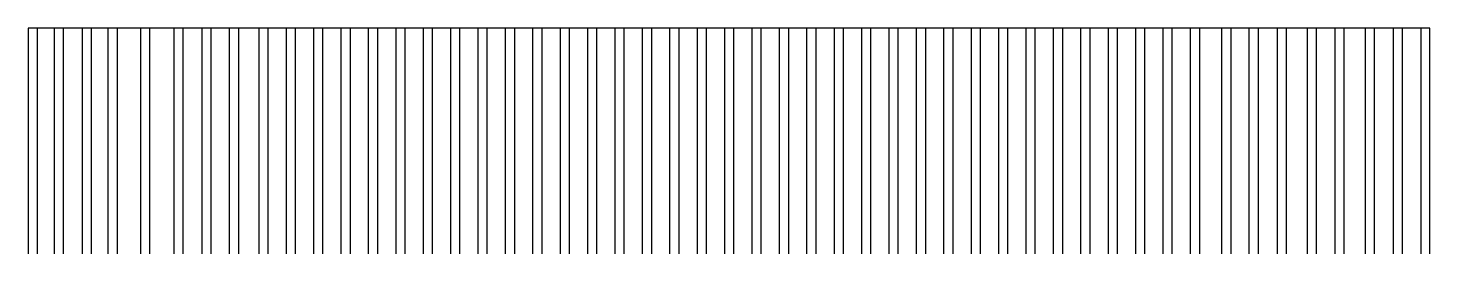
# Model space of a CAD drawing. Header units: millimetres. Extents: x 20927 to 53748, y 38421 to 54891.
# Drawn here: x 45141 to 46676, y 48673 to 48920 of the extents above; entities that cross this region are included whole.
import ezdxf

# ---------------------------------------------------------------- set-up
doc = ezdxf.new("R2010")
doc.units = ezdxf.units.MM
doc.layers.add('Btrans.', color=2, linetype='Continuous')
doc.layers.add('HIGHT', color=8, linetype='Continuous')

msp = doc.modelspace()

# ---------------------------------------------------------------- linework, layer by layer
at = {"layer": 'Btrans.'}
msp.add_lwpolyline([(46675.6, 48672.7), (46675.6, 48920.2), (45140.6, 48920.2), (45140.6, 48672.7)], dxfattribs=at)
at = {"layer": 'HIGHT'}
for p, q in [((45150.6, 48920.2), (45150.6, 48672.7)), ((45169, 48920.2), (45169, 48672.7)), ((45179, 48920.2), (45179, 48672.7)), ((45199.7, 48920.2), (45199.7, 48672.7)), ((45209.7, 48920.2), (45209.7, 48672.7)), ((45228.1, 48920.2), (45228.1, 48672.7)), ((45238.1, 48920.2), (45238.1, 48672.7)), ((45263.6, 48920.2), (45263.6, 48672.7)), ((45273.6, 48920.2), (45273.6, 48672.7)), ((45300.2, 48920.2), (45300.2, 48672.7)), ((45310.2, 48920.2), (45310.2, 48672.7)), ((45330.9, 48920.2), (45330.9, 48672.7)), ((45340.9, 48920.2), (45340.9, 48672.7)), ((45360.9, 48920.2), (45360.9, 48672.7)), ((45370.9, 48920.2), (45370.9, 48672.7)), ((45393.1, 48920.2), (45393.1, 48672.7)), ((45403.1, 48920.2), (45403.1, 48672.7)), ((45423.1, 48920.2), (45423.1, 48672.7)), ((45433.1, 48920.2), (45433.1, 48672.7)), ((45453.1, 48920.2), (45453.1, 48672.7)), ((45463.1, 48920.2), (45463.1, 48672.7)), ((45483.1, 48920.2), (45483.1, 48672.7)), ((45493.1, 48920.2), (45493.1, 48672.7)), ((45513.1, 48920.2), (45513.1, 48672.7)), ((45523.1, 48920.2), (45523.1, 48672.7)), ((45543.1, 48920.2), (45543.1, 48672.7)), ((45553.1, 48920.2), (45553.1, 48672.7)), ((45573.1, 48920.2), (45573.1, 48672.7)), ((45583.1, 48920.2), (45583.1, 48672.7)), ((45603.1, 48920.2), (45603.1, 48672.7)), ((45613.1, 48920.2), (45613.1, 48672.7)), ((45633.1, 48920.2), (45633.1, 48672.7)), ((45643.1, 48920.2), (45643.1, 48672.7)), ((45663.1, 48920.2), (45663.1, 48672.7)), ((45673.1, 48920.2), (45673.1, 48672.7)), ((45693.1, 48920.2), (45693.1, 48672.7)), ((45703.1, 48920.2), (45703.1, 48672.7)), ((45723.1, 48920.2), (45723.1, 48672.7)), ((45733.1, 48920.2), (45733.1, 48672.7)), ((45753.1, 48920.2), (45753.1, 48672.7)), ((45763.1, 48920.2), (45763.1, 48672.7)), ((45783.1, 48920.2), (45783.1, 48672.7)), ((45793.1, 48920.2), (45793.1, 48672.7)), ((45813.1, 48920.2), (45813.1, 48672.7)), ((45823.1, 48920.2), (45823.1, 48672.7)), ((45843.1, 48920.2), (45843.1, 48672.7)), ((45853.1, 48920.2), (45853.1, 48672.7)), ((45873.1, 48920.2), (45873.1, 48672.7)), ((45883.1, 48920.2), (45883.1, 48672.7)), ((45903.1, 48920.2), (45903.1, 48672.7)), ((45913.1, 48920.2), (45913.1, 48672.7)), ((45933.1, 48920.2), (45933.1, 48672.7)), ((45943.1, 48920.2), (45943.1, 48672.7)), ((45963.1, 48920.2), (45963.1, 48672.7)), ((45973.1, 48920.2), (45973.1, 48672.7)), ((45993.1, 48920.2), (45993.1, 48672.7)), ((46003.1, 48920.2), (46003.1, 48672.7)), ((46023.1, 48920.2), (46023.1, 48672.7)), ((46033.1, 48920.2), (46033.1, 48672.7)), ((46053.1, 48920.2), (46053.1, 48672.7)), ((46063.1, 48920.2), (46063.1, 48672.7)), ((46083.1, 48920.2), (46083.1, 48672.7)), ((46093.1, 48920.2), (46093.1, 48672.7)), ((46113.1, 48920.2), (46113.1, 48672.7)), ((46123.1, 48920.2), (46123.1, 48672.7)), ((46143.1, 48920.2), (46143.1, 48672.7)), ((46153.1, 48920.2), (46153.1, 48672.7)), ((46173.1, 48920.2), (46173.1, 48672.7)), ((46183.1, 48920.2), (46183.1, 48672.7)), ((46203.1, 48920.2), (46203.1, 48672.7)), ((46213.1, 48920.2), (46213.1, 48672.7)), ((46233.1, 48920.2), (46233.1, 48672.7)), ((46243.1, 48920.2), (46243.1, 48672.7)), ((46263.1, 48920.2), (46263.1, 48672.7)), ((46273.1, 48920.2), (46273.1, 48672.7)), ((46293.1, 48920.2), (46293.1, 48672.7)), ((46303.1, 48920.2), (46303.1, 48672.7)), ((46323.1, 48920.2), (46323.1, 48672.7)), ((46333.1, 48920.2), (46333.1, 48672.7)), ((46353.1, 48920.2), (46353.1, 48672.7)), ((46363.1, 48920.2), (46363.1, 48672.7)), ((46383.1, 48920.2), (46383.1, 48672.7)), ((46393.1, 48920.2), (46393.1, 48672.7)), ((46413.1, 48920.2), (46413.1, 48672.7)), ((46423.1, 48920.2), (46423.1, 48672.7)), ((46447.4, 48920.2), (46447.4, 48672.7)), ((46457.4, 48920.2), (46457.4, 48672.7)), ((46477.4, 48920.2), (46477.4, 48672.7)), ((46487.4, 48920.2), (46487.4, 48672.7)), ((46508.1, 48920.2), (46508.1, 48672.7)), ((46518.1, 48920.2), (46518.1, 48672.7)), ((46541.1, 48920.2), (46541.1, 48672.7)), ((46551.1, 48920.2), (46551.1, 48672.7)), ((46571.4, 48920.2), (46571.4, 48672.7)), ((46581.4, 48920.2), (46581.4, 48672.7)), ((46604.6, 48920.2), (46604.6, 48672.7)), ((46614.6, 48920.2), (46614.6, 48672.7)), ((46635.3, 48920.2), (46635.3, 48672.7)), ((46645.3, 48920.2), (46645.3, 48672.7)), ((46665.6, 48920.2), (46665.6, 48672.7))]:
    msp.add_line(p, q, dxfattribs=at)

doc.saveas('drawing.dxf')
